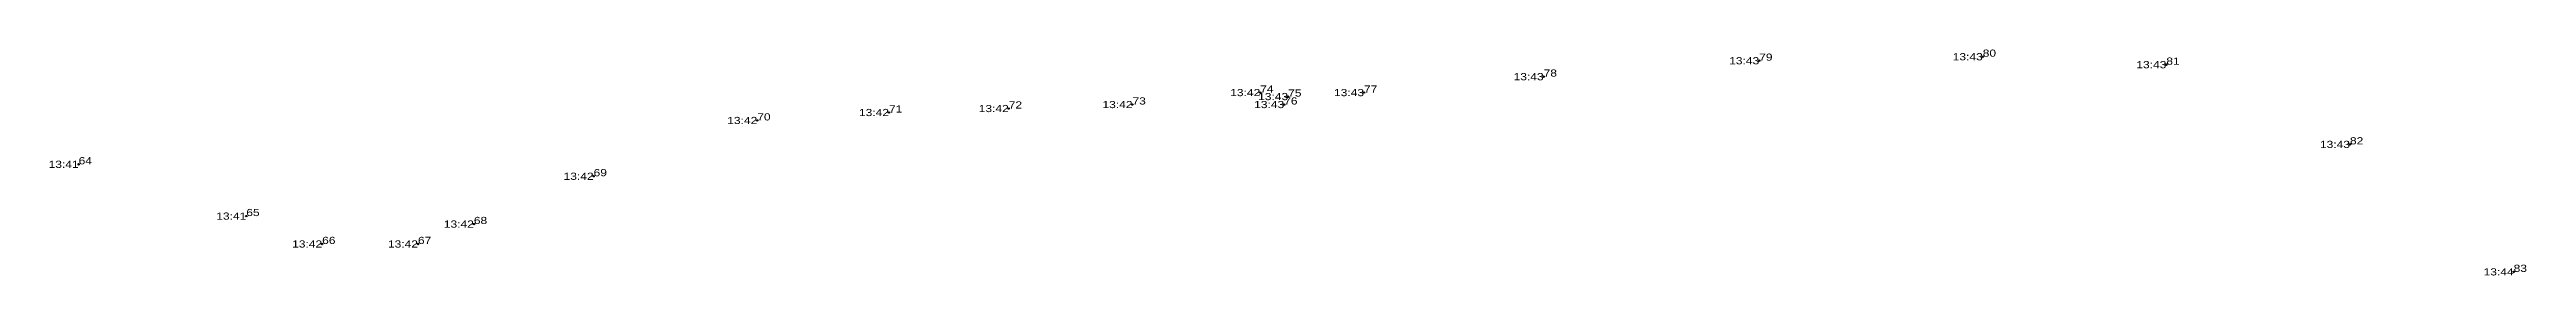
# Model space of a CAD drawing. Header units: metres. Extents: x 550325 to 553729, y 1817152 to 1819613.
# Drawn here: x 551390 to 552010, y 1818732 to 1818789 of the extents above; entities that cross this region are included whole.
import ezdxf
from ezdxf.enums import TextEntityAlignment as Align

# ---------------------------------------------------------------- set-up
doc = ezdxf.new("R2010")
doc.units = ezdxf.units.M
doc.header["$LTSCALE"] = 0.72
doc.header["$PDMODE"] = 32
doc.header["$PDSIZE"] = 0.36
for name, color, linetype in [('12', 7, 'Continuous'), ('7', 7, 'Continuous'), ('9', 7, 'Continuous')]:
    doc.layers.add(name, color=color, linetype=linetype)

msp = doc.modelspace()

# ---------------------------------------------------------------- texts
at = {"layer": '12', "width": 1.25}
for s, p in [('79', (551818, 1818786)), ('80', (551874, 1818787)), ('81', (551920, 1818785)), ('74', (551693, 1818778)), ('77', (551719, 1818778)), ('78', (551764, 1818782)), ('71', (551600, 1818773)), ('72', (551630, 1818774)), ('73', (551661, 1818775)), ('76', (551699, 1818775)), ('75', (551700, 1818777)), ('70', (551567, 1818771)), ('64', (551397, 1818760)), ('82', (551966, 1818765)), ('69', (551526, 1818757)), ('65', (551439, 1818747)), ('68', (551496, 1818745)), ('66', (551458, 1818740)), ('67', (551482, 1818740)), ('83', (552007, 1818733))]:
    msp.add_text(s, height=1.8, dxfattribs=at).set_placement(p)
at = {"layer": '9', "width": 1.25}
for s, p in [('13:43', (551818.01, 1818785.1)), ('13:43', (551874.01, 1818786.1)), ('13:43', (551920.01, 1818784.1)), ('13:43', (551764.01, 1818781.1)), ('13:42', (551600.01, 1818772.1)), ('13:42', (551630.01, 1818773.1)), ('13:42', (551661.01, 1818774.1)), ('13:42', (551693.01, 1818777.1)), ('13:43', (551699.01, 1818774.1)), ('13:43', (551700.01, 1818776.1)), ('13:43', (551719.01, 1818777.1)), ('13:42', (551567.01, 1818770.1)), ('13:41', (551397.01, 1818759.1)), ('13:43', (551966.01, 1818764.1)), ('13:42', (551526.01, 1818756.1)), ('13:41', (551439.01, 1818746.1)), ('13:42', (551496.01, 1818744.1)), ('13:42', (551458.01, 1818739.1)), ('13:42', (551482.01, 1818739.1)), ('13:44', (552007.01, 1818732.1))]:
    msp.add_text(s, height=1.8, dxfattribs=at).set_placement(p, align=Align.RIGHT)

# ---------------------------------------------------------------- linework, layer by layer
at = {"layer": '7'}
for p in [(551818, 1818786), (551874, 1818787), (551764, 1818782), (551920, 1818785), (551630, 1818774), (551661, 1818775), (551693, 1818778), (551699, 1818775), (551700, 1818777), (551719, 1818778), (551567, 1818771), (551600, 1818773), (551966, 1818765), (551397, 1818760), (551526, 1818757), (551439, 1818747), (551496, 1818745), (551458, 1818740), (551482, 1818740), (552007, 1818733)]:
    msp.add_point(p, dxfattribs=at)

msp.set_redraw_order([(e.dxf.handle, doc.entitydb.next_handle()) for e in msp.query("TEXT MTEXT ATTDEF DIMENSION ARC_DIMENSION")])  # texts and dimensions are drawn at this point

doc.saveas('drawing.dxf')
